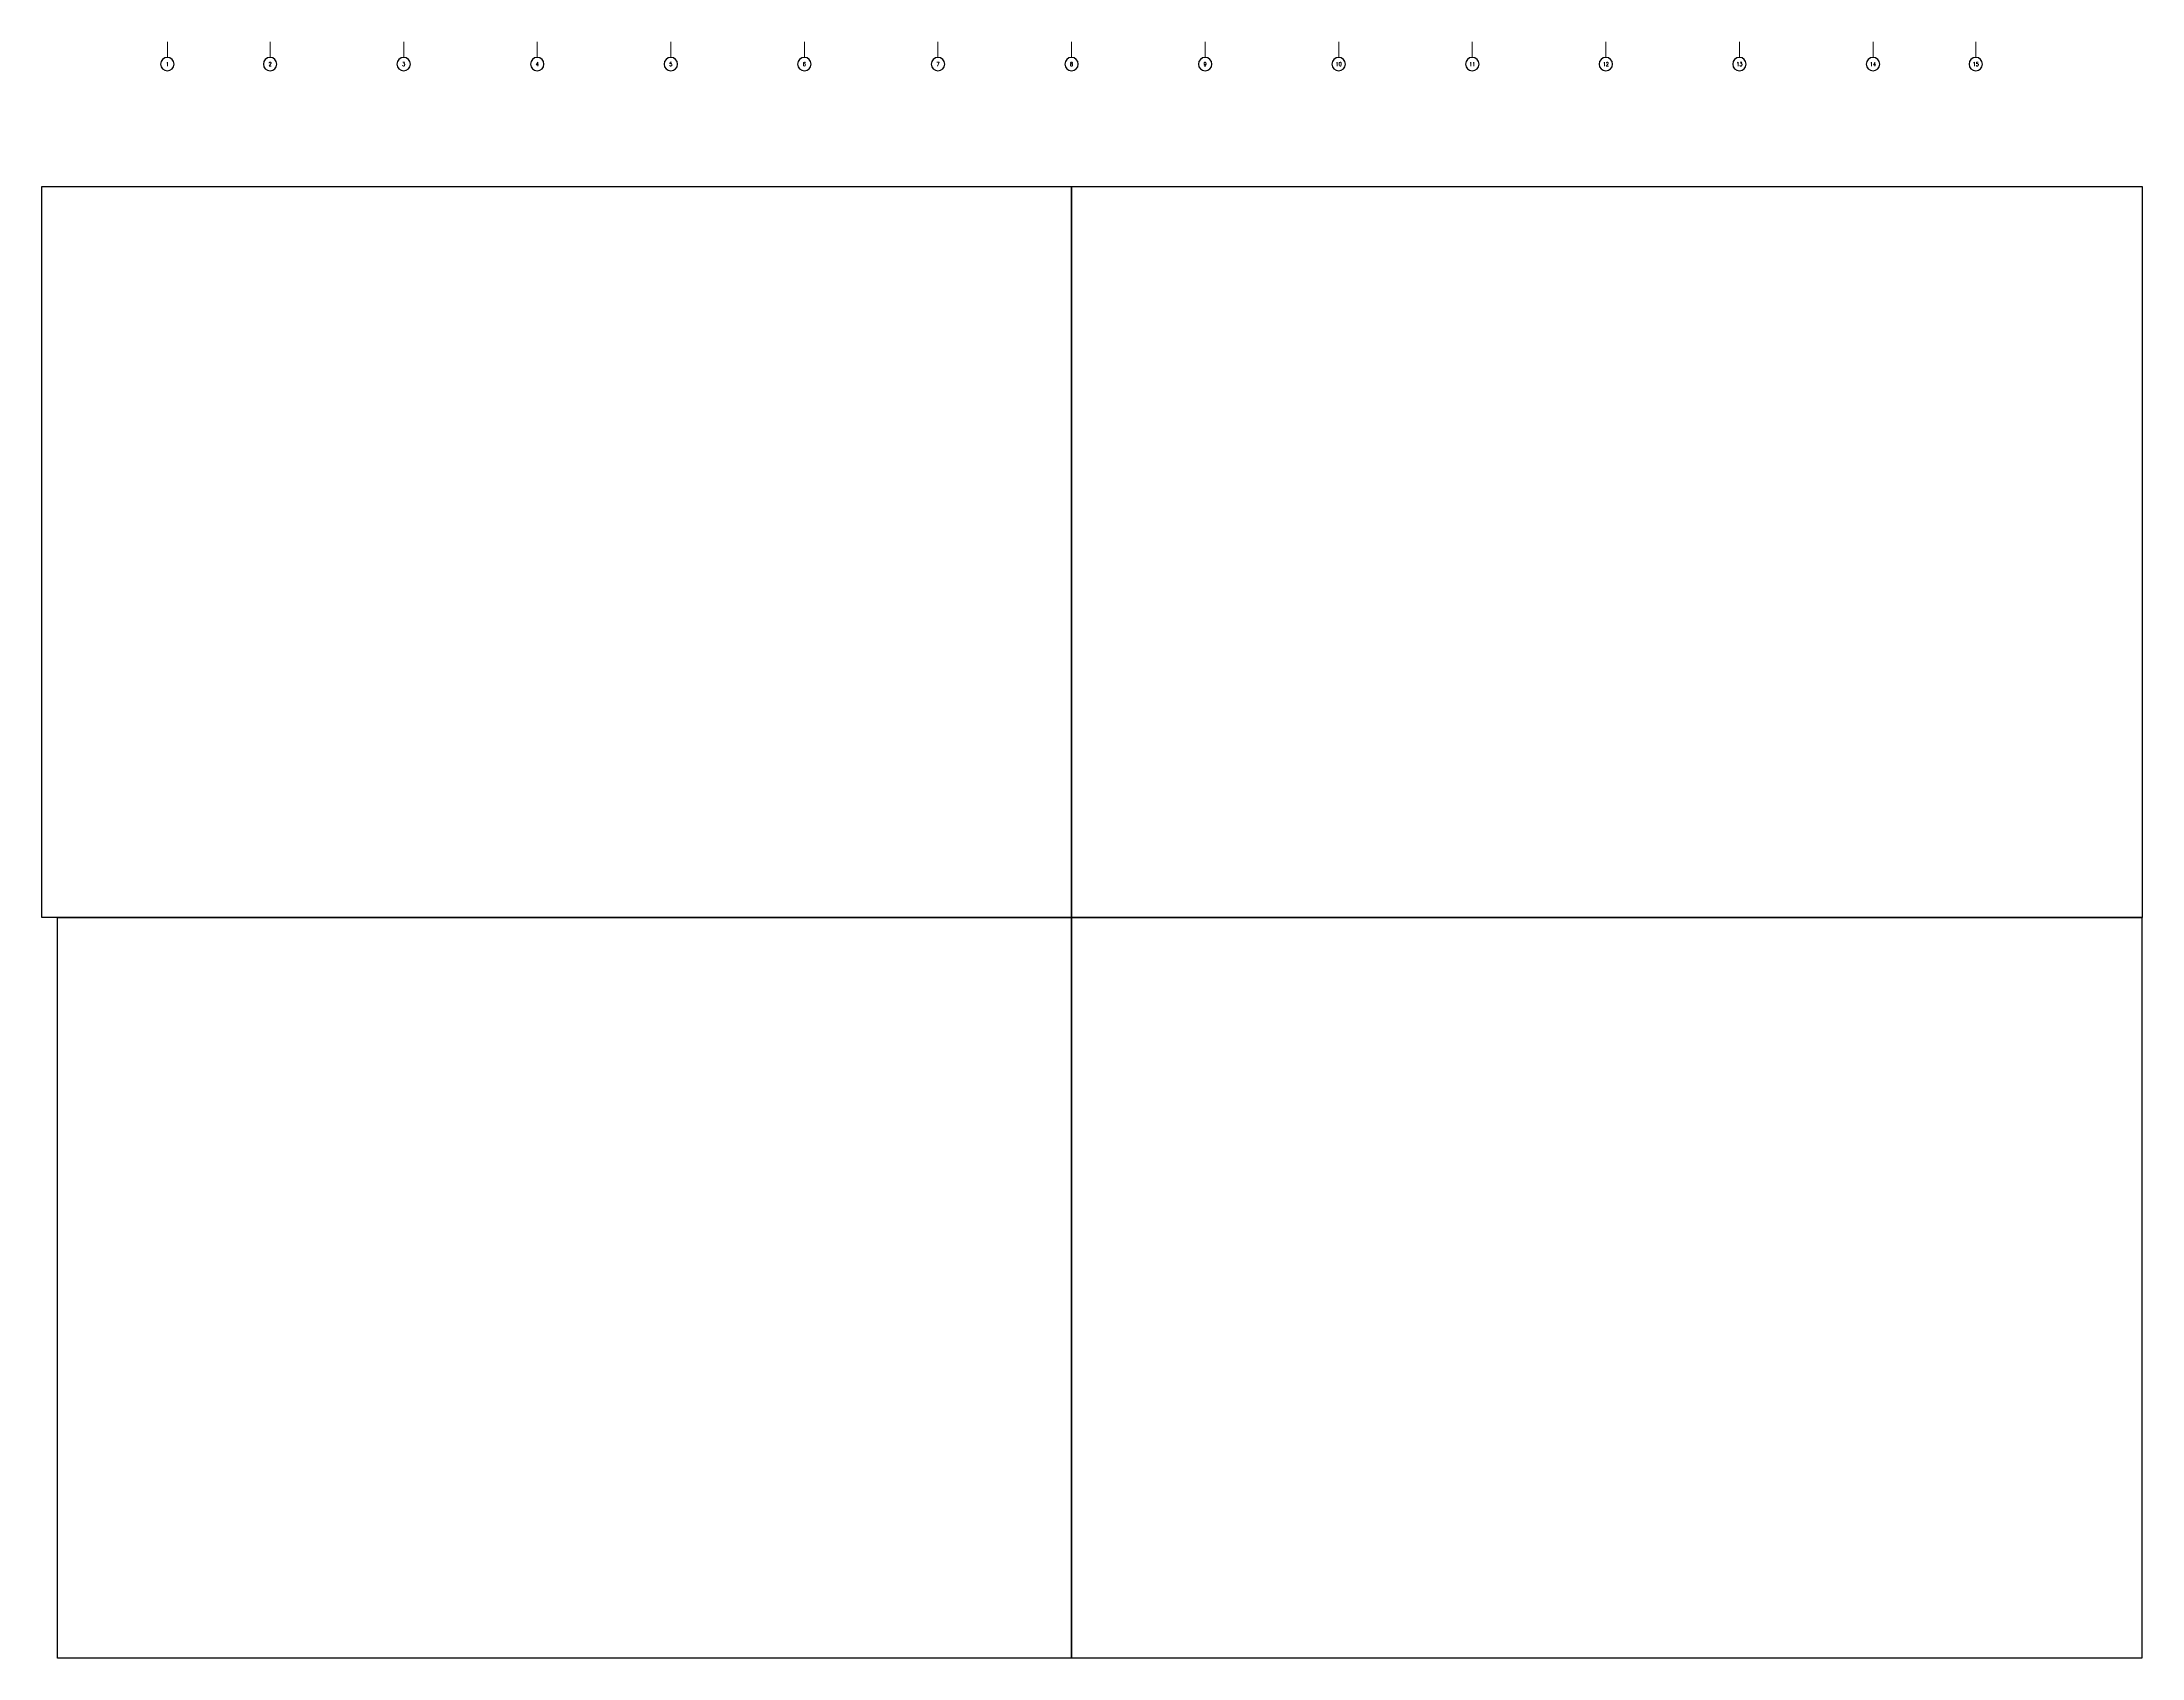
# Model space of a CAD drawing. Extents: x -14553 to 17595, y -13361 to 12610.
# Drawn here: x -586 to 9225, y -13361 to -5808 of the extents above; entities that cross this region are included whole.
import ezdxf
from ezdxf.enums import TextEntityAlignment as Align

# ---------------------------------------------------------------- set-up
doc = ezdxf.new("R2010")
doc.units = 0
doc.header["$LTSCALE"] = 0.5
doc.header["$MEASUREMENT"] = 0
doc.header["$XCLIPFRAME"] = 0
doc.layers.get('0').update_dxf_attribs({"linetype": 'CONTINUOUS'})
doc.layers.add('Dim-Grid', color=11, linetype='CONTINUOUS', lineweight=20)
doc.layers.add('Grid-Bubbles', color=2, linetype='CONTINUOUS')
doc.styles.add('SECTION-ATTRIB-BOLD', font='simplex.shx', dxfattribs={"width": 0.75})
picture_1 = doc.add_image_def('image3.jpg', size_in_pixel=(7200, 10800))
picture_2 = doc.add_image_def('image4.jpg', size_in_pixel=(7200, 10800))
picture_3 = doc.add_image_def('image1.jpg', size_in_pixel=(7200, 10800))
picture_4 = doc.add_image_def('image2.jpg', size_in_pixel=(7200, 10800))

# ---------------------------------------------------------------- blocks, each defined once
blk = doc.blocks.new('Grid-Bub')
at = {"color": 0}
blk.add_circle((0, 0), 0.164, dxfattribs=at)
at = {"style": 'SECTION-ATTRIB-BOLD', "width": 0.875}
blk.add_attdef('LABEL', text='', height=0.0938, dxfattribs=at).set_placement((0, 0), align=Align.MIDDLE_CENTER)

msp = doc.modelspace()

# ---------------------------------------------------------------- linework, layer by layer
at = {"layer": 'Dim-Grid'}
for p, q in [((0, -5808), (0, -5880)), ((480, -5808), (480, -5880)), ((1104, -5808), (1104, -5880)), ((1728, -5808), (1728, -5880)), ((2352, -5808), (2352, -5880)), ((2976, -5808), (2976, -5880)), ((3600, -5808), (3600, -5880)), ((4224, -5808), (4224, -5880)), ((4848, -5808), (4848, -5880)), ((5472, -5808), (5472, -5880)), ((6096, -5808), (6096, -5880)), ((6720, -5808), (6720, -5880)), ((7344, -5808), (7344, -5880)), ((7968, -5808), (7968, -5880)), ((8448, -5808), (8448, -5880))]:
    msp.add_line(p, q, dxfattribs=at)

# ---------------------------------------------------------------- block references
at = {"layer": 'Grid-Bubbles'}
ref = msp.add_blockref('Grid-Bub', (0, -5911.5), dxfattribs=dict(at, xscale=-192, yscale=192, rotation=180))
ref.add_attrib('LABEL', '1', dxfattribs={"layer": '0', "height": 18.00005, "style": 'SECTION-ATTRIB-BOLD', "width": 0.875}).set_placement((0, -5911.5), align=Align.MIDDLE_CENTER)
ref = msp.add_blockref('Grid-Bub', (480, -5911.5), dxfattribs=dict(at, xscale=-192, yscale=192, rotation=180))
ref.add_attrib('LABEL', '2', dxfattribs={"layer": '0', "height": 18.00005, "style": 'SECTION-ATTRIB-BOLD', "width": 0.875}).set_placement((480, -5911.5), align=Align.MIDDLE_CENTER)
ref = msp.add_blockref('Grid-Bub', (1104, -5911.5), dxfattribs=dict(at, xscale=-192, yscale=192, rotation=180))
ref.add_attrib('LABEL', '3', dxfattribs={"layer": '0', "height": 18.00005, "style": 'SECTION-ATTRIB-BOLD', "width": 0.875}).set_placement((1104, -5911.5), align=Align.MIDDLE_CENTER)
ref = msp.add_blockref('Grid-Bub', (1728, -5911.5), dxfattribs=dict(at, xscale=-192, yscale=192, rotation=180))
ref.add_attrib('LABEL', '4', dxfattribs={"layer": '0', "height": 18.00005, "style": 'SECTION-ATTRIB-BOLD', "width": 0.875}).set_placement((1728, -5911.5), align=Align.MIDDLE_CENTER)
ref = msp.add_blockref('Grid-Bub', (2352, -5911.5), dxfattribs=dict(at, xscale=-192, yscale=192, rotation=180))
ref.add_attrib('LABEL', '5', dxfattribs={"layer": '0', "height": 18.00005, "style": 'SECTION-ATTRIB-BOLD', "width": 0.875}).set_placement((2352, -5911.5), align=Align.MIDDLE_CENTER)
ref = msp.add_blockref('Grid-Bub', (2976, -5911.5), dxfattribs=dict(at, xscale=-192, yscale=192, rotation=180))
ref.add_attrib('LABEL', '6', dxfattribs={"layer": '0', "height": 18.00005, "style": 'SECTION-ATTRIB-BOLD', "width": 0.875}).set_placement((2976, -5911.5), align=Align.MIDDLE_CENTER)
ref = msp.add_blockref('Grid-Bub', (3600, -5911.5), dxfattribs=dict(at, xscale=-192, yscale=192, rotation=180))
ref.add_attrib('LABEL', '7', dxfattribs={"layer": '0', "height": 18.00005, "style": 'SECTION-ATTRIB-BOLD', "width": 0.875}).set_placement((3600, -5911.5), align=Align.MIDDLE_CENTER)
ref = msp.add_blockref('Grid-Bub', (4224, -5911.5), dxfattribs=dict(at, xscale=-192, yscale=192, rotation=180))
ref.add_attrib('LABEL', '8', dxfattribs={"layer": '0', "height": 18.00005, "style": 'SECTION-ATTRIB-BOLD', "width": 0.875}).set_placement((4224, -5911.5), align=Align.MIDDLE_CENTER)
ref = msp.add_blockref('Grid-Bub', (4848, -5911.5), dxfattribs=dict(at, xscale=-192, yscale=192, rotation=180))
ref.add_attrib('LABEL', '9', dxfattribs={"layer": '0', "height": 18.00005, "style": 'SECTION-ATTRIB-BOLD', "width": 0.875}).set_placement((4848, -5911.5), align=Align.MIDDLE_CENTER)
ref = msp.add_blockref('Grid-Bub', (5472, -5911.5), dxfattribs=dict(at, xscale=-192, yscale=192, rotation=180))
ref.add_attrib('LABEL', '10', dxfattribs={"layer": '0', "height": 18.000045, "style": 'SECTION-ATTRIB-BOLD', "width": 0.875}).set_placement((5472, -5911.5), align=Align.MIDDLE_CENTER)
ref = msp.add_blockref('Grid-Bub', (6096, -5911.5), dxfattribs=dict(at, xscale=-192, yscale=192, rotation=180))
ref.add_attrib('LABEL', '11', dxfattribs={"layer": '0', "height": 18.000045, "style": 'SECTION-ATTRIB-BOLD', "width": 0.875}).set_placement((6096, -5911.5), align=Align.MIDDLE_CENTER)
ref = msp.add_blockref('Grid-Bub', (6720, -5911.5), dxfattribs=dict(at, xscale=-192, yscale=192, rotation=180))
ref.add_attrib('LABEL', '12', dxfattribs={"layer": '0', "height": 18.000045, "style": 'SECTION-ATTRIB-BOLD', "width": 0.875}).set_placement((6720, -5911.5), align=Align.MIDDLE_CENTER)
ref = msp.add_blockref('Grid-Bub', (7344, -5911.5), dxfattribs=dict(at, xscale=-192, yscale=192, rotation=180))
ref.add_attrib('LABEL', '13', dxfattribs={"layer": '0', "height": 18.000045, "style": 'SECTION-ATTRIB-BOLD', "width": 0.875}).set_placement((7344, -5911.5), align=Align.MIDDLE_CENTER)
ref = msp.add_blockref('Grid-Bub', (7968, -5911.5), dxfattribs=dict(at, xscale=-192, yscale=192, rotation=180))
ref.add_attrib('LABEL', '14', dxfattribs={"layer": '0', "height": 18.000045, "style": 'SECTION-ATTRIB-BOLD', "width": 0.875}).set_placement((7968, -5911.5), align=Align.MIDDLE_CENTER)
ref = msp.add_blockref('Grid-Bub', (8448, -5911.5), dxfattribs=dict(at, xscale=-192, yscale=192, rotation=180))
ref.add_attrib('LABEL', '15', dxfattribs={"layer": '0', "height": 18.000045, "style": 'SECTION-ATTRIB-BOLD', "width": 0.875}).set_placement((8448, -5911.5), align=Align.MIDDLE_CENTER)

# ---------------------------------------------------------------- pictures from other files: only their frames are drawn
at = {"color": 18, "true_color": 0x000000}
image = msp.add_image(picture_3, insert=(6184.84519, -10975.53301), size_in_units=(4605.45245, 6908.17868), rotation=90, dxfattribs=dict(at, fade=81))
image.set_boundary_path([(1680.949922, 214.898766), (7022.887218, 7733.984603)])
image = msp.add_image(picture_4, insert=(10975.74196, -10975.54812), size_in_units=(4605.45245, 6908.17868), rotation=90, dxfattribs=dict(at, fade=81))
image.set_boundary_path([(1680.973552, 244.06758), (7022.910848, 8061.8171)])
image = msp.add_image(picture_2, insert=(6180.28747, -14162.56136), size_in_units=(4605.45245, 6908.17868), rotation=90, dxfattribs=dict(at, fade=81))
image.set_boundary_path([(1252.065397, 334.586374), (6663.4363, 7741.10998)])
image = msp.add_image(picture_1, insert=(10975.69484, -14162.55196), size_in_units=(4605.45245, 6908.17868), rotation=90, dxfattribs=dict(at, fade=81))
image.set_boundary_path([(1252.050708, 244.141243), (6663.421613, 8061.890764)])

doc.saveas('drawing.dxf')
